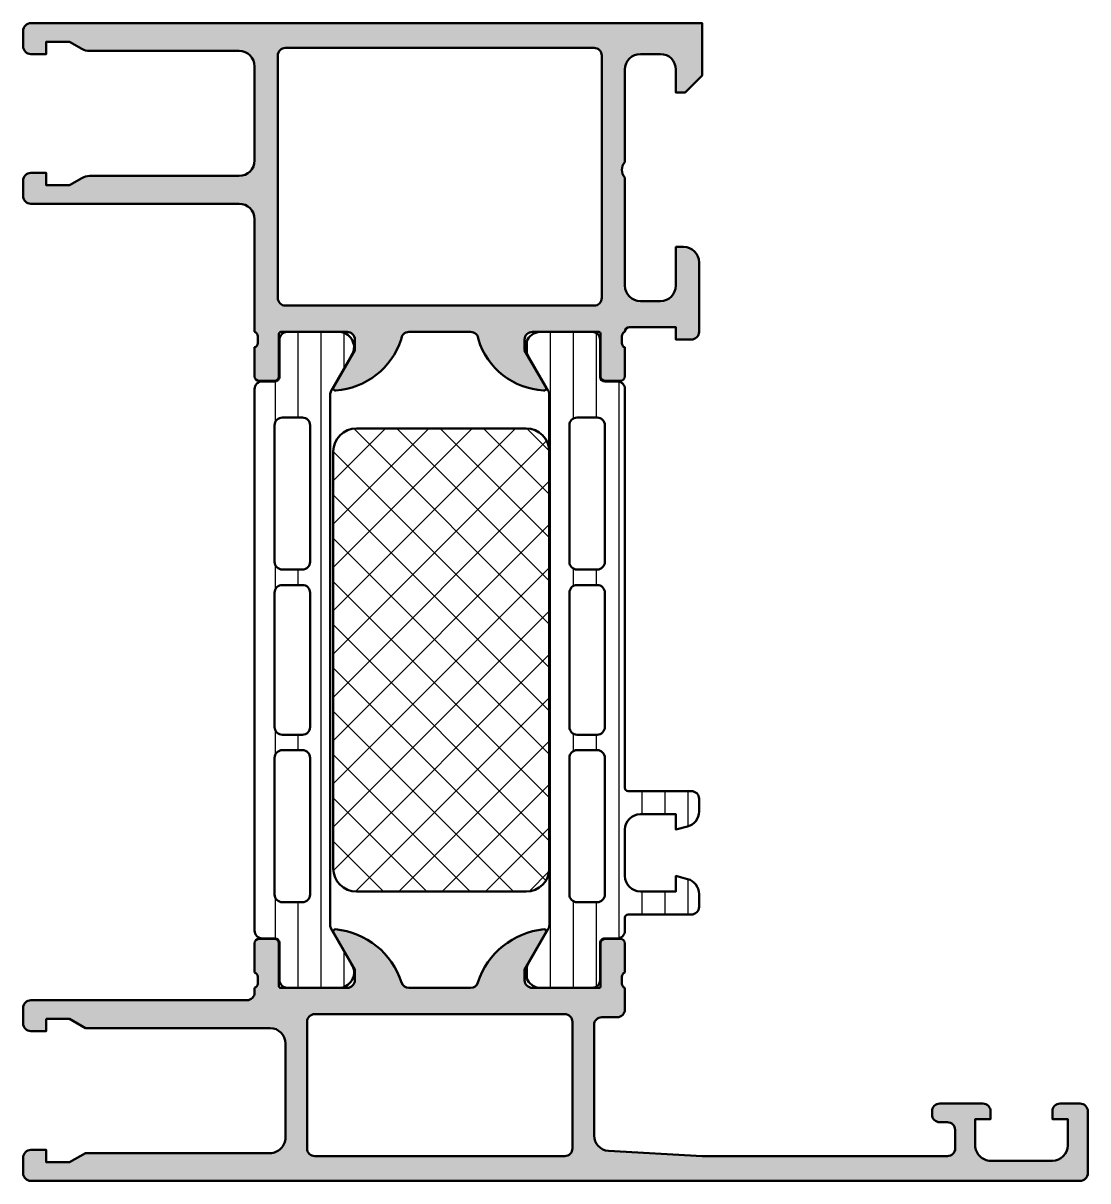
# Model space of a CAD drawing. Extents: x 0 to 69, y 0 to 75.
import ezdxf

# ---------------------------------------------------------------- set-up
doc = ezdxf.new("R2010")
doc.units = 0
for name, color, linetype, lineweight in [('0S-Alu contour', 7, 'Continuous', 50), ('0S-Alu hatch', 252, 'Continuous', 25), ('0S-Plastic contour', 254, 'Continuous', 50), ('0S-Plastic hatch', 253, 'Continuous', 25), ('0S-PT contour', 91, 'Continuous', 50), ('0S-PT hatch', 103, 'Continuous', 25)]:
    doc.layers.add(name, color=color, linetype=linetype, lineweight=lineweight)
pattern_1 = [(90, (0, 0), (-1.4859, 0), [])]

# ---------------------------------------------------------------- blocks, each defined once
blk = doc.blocks.new('345540__7C5950E0_0CE1_490F_80BC_37606100C940_')
at = {"layer": '0S-Alu hatch'}
h = blk.add_hatch(color=256, dxfattribs=at)
edge = h.paths.add_edge_path()
edge.add_line((1.499952587890625, 10.50025939941406), (2.999952587890628, 10.50025939941406))
edge.add_line((2.999952587890628, 10.50025939941406), (4.038745674896248, 9.900517463684084))
edge.add_line((4.038745674896248, 9.900517463684084), (16.00005367736816, 9.89933776855469))
edge.add_ellipse((15.99995466912911, 8.899337947345852), major_axis=(-0.9999998261101533, 0), ratio=1, start_angle=179.9999897547164, end_angle=269.99432724477, ccw=False)
edge.add_line((16.99995449523925, 8.899337768554677), (16.99995449523926, 2.798892021179194))
edge.add_ellipse((15.9999549253858, 2.798891584865992), major_axis=(-0.9999995698535546, 0), ratio=1, start_angle=89.99363693611878, end_angle=180.0000250084278, ccw=False)
edge.add_line((15.99984386901855, 1.798892021179199), (4.040299210357666, 1.800205945968627))
edge.add_line((4.040299210357666, 1.800205945968627), (2.999952587890625, 1.199554443359375))
edge.add_line((2.999952587890625, 1.199554443359375), (1.499952587890625, 1.199554443359375))
edge.add_line((1.499952587890625, 1.199554443359375), (1.499952587890625, 2))
edge.add_line((1.499952587890625, 2), (0.5, 2))
edge.add_arc((0.5, 1.5), 0.5, 90, 180)
edge.add_line((1e-16, 1.5), (2e-16, 0.5000228881579428))
edge.add_arc((0.5000000000673186, 0.5000228881579428), 0.5000000000673183, 180, 269.9999807148249)
edge.add_line((0.499999831772417, 2.28880906528e-05), (68.49995258782332, -6.73181e-11))
edge.add_arc((68.49995622717992, 0.4999963606433924), 0.4999963607239556, 269.9995829574171, 360.0004170428646)
edge.add_line((68.99995258789063, 0.5000000000000142), (68.99995258789063, 4.5))
edge.add_arc((68.49995622724725, 4.500003639356624), 0.4999963606566272, 359.9995829571354, 450.0004170425845)
edge.add_line((68.49995258789063, 5.000000000000006), (67.19993427734371, 4.999999999999999))
edge.add_arc((67.199914022407, 4.500050770347294), 0.4999492300630079, 89.99767871951912, 180.0058184440998)
edge.add_line((66.69996479492188, 4.499999999999988), (66.69996479492188, 3.999999999999999))
edge.add_line((66.69996479492188, 3.999999999999999), (67.69996479492188, 3.999999999999999))
edge.add_line((67.69996479492188, 3.999999999999999), (67.69996479492188, 2.30000305175782))
edge.add_ellipse((66.69992161642227, 2.300046230257419), major_axis=(-1.00004317943176, 0), ratio=1, start_angle=90.00247383897522, end_angle=179.9975261609891, ccw=False)
edge.add_line((66.69996479492188, 1.30000305175781), (62.69993427734376, 1.300003051757812))
edge.add_ellipse((62.69991754521423, 2.299955803026455), major_axis=(-0.999952751408632, 0), ratio=1, start_angle=-0.002707280691993219, end_angle=90.0009587257029, ccw=False)
edge.add_line((61.69996479492187, 2.300003051757808), (61.69996479492187, 4))
edge.add_line((61.69996479492187, 4), (62.69996479492188, 4))
edge.add_line((62.69996479492188, 4), (62.69996479492188, 4.499999999999985))
edge.add_arc((62.19991605914786, 4.499951264225977), 0.5000487381489659, 0.0055841639549441, 89.99441583599246)
edge.add_line((62.19996479492185, 4.999999999999999), (59.39995792846679, 5))
edge.add_arc((59.39994412848212, 4.500013799984669), 0.4999862002057805, 89.99841859459563, 180.0015814054484)
edge.add_line((58.89995792846678, 4.49999999999996), (58.89995792846678, 4.300003051757824))
edge.add_arc((59.3999450468906, 4.299990170181633), 0.499987118589759, 179.9985238419079, 270.0014761579293)
edge.add_line((59.3999579284668, 3.800003051757813), (59.89994648437498, 3.800003051757812))
edge.add_ellipse((59.89994374350739, 3.300000310890201), major_axis=(-0.5000027408751239, 0), ratio=1, start_angle=180.0003140784808, end_angle=269.9996859214303, ccw=False)
edge.add_line((60.399946484375, 3.300003051757804), (60.399946484375, 2.099998474121108))
edge.add_ellipse((59.89995012373164, 2.09999483476445), major_axis=(-0.4999963606566033, 0), ratio=1, start_angle=89.999582957413, end_angle=180.0004170428646, ccw=False)
edge.add_line((59.899946484375, 1.599998474121092), (43.99995258789063, 1.599998474121093))
edge.add_line((43.99995258789063, 1.599998474121093), (37.94290760498046, 1.946114420890808))
edge.add_ellipse((37.99995793978754, 2.944491084854727), major_axis=(-1.00000535191034, 0), ratio=1, start_angle=0.0002969083017205776, end_angle=86.72949836411908, ccw=False)
edge.add_line((36.99995258789062, 2.944485902786265), (36.99995258789063, 10.09999847412109))
edge.add_ellipse((37.49994971525884, 10.10000134675289), major_axis=(-0.4999971273764557, 0), ratio=1, start_angle=-90.00032918124572, end_angle=0.0003291815056059022, ccw=False)
edge.add_line((37.49995258789062, 10.59999847412109), (38.50000000000001, 10.59999847412109))
edge.add_arc((38.50000000000001, 11.09999847412109), 0.4999999999999929, 270, 360)
edge.add_line((39.00000000000001, 11.09999847412109), (39.00000000000001, 12.49999999999999))
edge.add_ellipse((39.07883644654305, 12.76752059199311), major_axis=(-0.278895056327431, 0), ratio=1, start_angle=-1.164589374097602, end_angle=73.58012358050757, ccw=False)
edge.add_line((38.79999900000001, 12.77318899999148), (38.79999899999999, 13.22678299999149))
edge.add_ellipse((39.07886709564316, 13.23244365946856), major_axis=(-0.2789255417371506, 0), ratio=1, start_angle=-73.57540544464501, end_angle=1.162870072887472, ccw=False)
edge.add_line((39, 13.49998699999149), (39, 15.37999799999999))
edge.add_arc((38.69999999999999, 15.37999799999999), 0.3000000000000078, 0, 89.99999999999864)
edge.add_line((38.7, 15.679998), (37.72002568095722, 15.679998))
edge.add_arc((37.72002568095722, 15.379998), 0.3000000000000043, 90, 180)
edge.add_line((37.42002568095721, 15.379998), (37.4200256809572, 12.62))
edge.add_ellipse((37.3000256809572, 12.62), major_axis=(-0.1199999999999974, 0), ratio=1, start_angle=90, end_angle=180, ccw=False)
edge.add_line((37.3000256809572, 12.5), (32.99999999999999, 12.5))
edge.add_ellipse((33, 13), major_axis=(-0.4999999999999965, 0), ratio=1, start_angle=0, end_angle=89.9999999999992, ccw=False)
edge.add_line((32.5, 13), (32.5, 13.69999999999998))
edge.add_line((32.5, 13.69999999999998), (33.88149545762237, 16.09282032302755))
edge.add_arc((33.7618802153517, 16.1618802153517), 0.1381197846483053, 330.0000000000018, 455.622577550792)
edge.add_arc((34.23822324117383, 11.32339113815213), 5.000000000000075, 95.62257755079376, 162.2515836439299)
edge.add_ellipse((29.00000000000001, 12.99999999999994), major_axis=(-0.4999999999999409, 0), ratio=1, start_angle=89.9999999999992, end_angle=162.2515836439293, ccw=False)
edge.add_line((29, 12.5), (25, 12.49999999999999))
edge.add_ellipse((25.00000000000002, 12.99999999999981), major_axis=(-0.4999999999998206, 0), ratio=1, start_angle=17.74841635606748, end_angle=89.9999999999971, ccw=False)
edge.add_arc((19.7617767588262, 11.32339113815199), 5.000000000000196, 17.74841635607047, 84.3774224492068)
edge.add_arc((20.23811978464829, 16.16188021535171), 0.1381197846482948, 84.37742244920737, 210.0000000000037)
edge.add_line((20.11850454237764, 16.09282032302755), (21.5, 13.7))
edge.add_line((21.5, 13.7), (21.5, 13))
edge.add_ellipse((21, 13), major_axis=(-0.4999999999999965, 0), ratio=1, start_angle=90.0000000000004, end_angle=180, ccw=False)
edge.add_line((21.00000000000001, 12.5), (16.6999743190428, 12.5))
edge.add_ellipse((16.69997431904279, 12.62), major_axis=(-0.1200000000000045, 0), ratio=1, start_angle=0, end_angle=90.0000000000017, ccw=False)
edge.add_line((16.57997431904279, 12.62), (16.57997431904279, 15.379998))
edge.add_arc((16.27997431904279, 15.379998), 0.3000000000000043, 0, 90)
edge.add_line((16.27997431904279, 15.67999800000001), (15.3, 15.679998))
edge.add_arc((15.3, 15.379998), 0.3000000000000025, 90.00000000000033, 180)
edge.add_line((15, 15.379998), (15, 13.49998699999149))
edge.add_ellipse((14.92113290435683, 13.23244365946855), major_axis=(-0.2789255417371499, 0), ratio=1, start_angle=178.8371299271126, end_angle=253.5754054446447, ccw=False)
edge.add_line((15.200001, 13.22678299999149), (15.200001, 12.77318899999149))
edge.add_ellipse((14.92116355345695, 12.76752059199311), major_axis=(-0.2788950563274379, 0), ratio=1, start_angle=106.4198764194926, end_angle=181.1645893740982, ccw=False)
edge.add_line((15, 12.49999999999999), (14.99999999999999, 12.20058344871253))
edge.add_ellipse((14.49999999999999, 12.20058344871252), major_axis=(-0.5000000000000018, 0), ratio=1, start_angle=89.99357176460592, end_angle=180, ccw=False)
edge.add_line((14.49994390306375, 11.70058345185939), (0.5002058927117244, 11.70215413669046))
edge.add_arc((0.4999999999999991, 11.20215417908227), 0.4999999999999984, 89.97640643250448, 180)
edge.add_line((7e-16, 11.20215417908227), (6e-16, 10.20033264160156))
edge.add_arc((0.4999999999999984, 10.20033264160156), 0.4999999999999983, 180, 269.9999999999999)
edge.add_line((0.4999999999999977, 9.700332641601562), (1.499952587890625, 9.700332641601557))
edge.add_line((1.499952587890625, 9.700332641601557), (1.499952587890625, 10.50025939941406))
edge = h.paths.add_edge_path()
edge.add_ellipse((18.89995124113773, 2.100003230883828), major_axis=(-0.4999971273764557, 0), ratio=1, start_angle=-0.0003291815056059022, end_angle=90.00032918124731, ccw=False)
edge.add_line((18.39995411376953, 2.100006103515625), (18.39995411376953, 10.29999542236327))
edge.add_ellipse((18.89995124113775, 10.29999829499506), major_axis=(-0.4999971273764734, 0), ratio=1, start_angle=-90.00032918124509, end_angle=0.0003291815056059022, ccw=False)
edge.add_line((18.89995411376953, 10.79999542236328), (35.09993961791991, 10.79999542236328))
edge.add_ellipse((35.09994249055171, 10.29999829499507), major_axis=(-0.4999971273764628, 0), ratio=1, start_angle=179.9996708184945, end_angle=270.00032918124725, ccw=False)
edge.add_line((35.59993961791992, 10.29999542236328), (35.59993961791992, 2.100006103515625))
edge.add_ellipse((35.09994249055171, 2.100003230883835), major_axis=(-0.4999971273764628, 0), ratio=1, start_angle=89.99967081875349, end_angle=180.0003291815056, ccw=False)
edge.add_line((35.09993961791992, 1.600006103515625), (18.89995411376952, 1.600006103515625))
at = {"layer": '0S-Alu contour', "color": 7}
for points in [[(20.11850454237764, 16.09282032302755), (21.5, 13.7), (21.5, 13)], [(32.5, 13), (32.5, 13.69999999999998), (33.88149545762237, 16.09282032302755)], [(15, 15.379998), (15, 13.49998699999149)], [(16.27997431904279, 15.67999800000001), (15.3, 15.679998)], [(16.57997431904279, 12.62), (16.57997431904279, 15.379998)], [(37.42002568095721, 15.379998), (37.4200256809572, 12.62)], [(38.7, 15.679998), (37.72002568095722, 15.679998)], [(39, 13.49998699999149), (39, 15.37999799999999)], [(15.200001, 13.22678299999149), (15.200001, 12.77318899999149)], [(38.79999900000001, 12.77318899999148), (38.79999899999999, 13.22678299999149)], [(15, 12.49999999999999), (14.99999999999999, 12.20058344871253)], [(21.00000000000001, 12.5), (16.6999743190428, 12.5)], [(29, 12.5), (25, 12.49999999999999)], [(37.3000256809572, 12.5), (32.99999999999999, 12.5)], [(39.00000000000001, 11.09999847412109), (39.00000000000001, 12.49999999999999)], [(14.49994390306375, 11.70058345185939), (0.5002058927117244, 11.70215413669046)], [(7e-16, 11.20215417908227), (6e-16, 10.20033264160156)], [(0.4999999999999977, 9.700332641601562), (1.499952587890625, 9.700332641601557), (1.499952587890625, 10.50025939941406)], [(1.499952587890625, 10.50025939941406), (2.999952587890628, 10.50025939941406), (4.038745674896248, 9.900517463684084), (16.00005367736816, 9.89933776855469)], [(18.89995411376953, 10.79999542236328), (35.09993961791991, 10.79999542236328)], [(37.49995258789062, 10.59999847412109), (38.50000000000001, 10.59999847412109)], [(18.39995411376953, 2.100006103515625), (18.39995411376953, 10.29999542236327)], [(35.59993961791992, 10.29999542236328), (35.59993961791992, 2.100006103515625)], [(36.99995258789062, 2.944485902786265), (36.99995258789063, 10.09999847412109)], [(16.99995449523925, 8.899337768554677), (16.99995449523926, 2.798892021179194)], [(62.19996479492185, 4.999999999999999), (59.39995792846679, 5)], [(68.49995258789063, 5.000000000000006), (67.19993427734371, 4.999999999999999)], [(58.89995792846678, 4.49999999999996), (58.89995792846678, 4.300003051757824)], [(59.3999579284668, 3.800003051757813), (59.89994648437498, 3.800003051757812)], [(61.69996479492187, 2.300003051757808), (61.69996479492187, 4), (62.69996479492188, 4), (62.69996479492188, 4.499999999999985)], [(66.69996479492188, 4.499999999999988), (66.69996479492188, 3.999999999999999), (67.69996479492188, 3.999999999999999), (67.69996479492188, 2.30000305175782)], [(68.99995258789063, 0.5000000000000142), (68.99995258789063, 4.5)], [(60.399946484375, 3.300003051757804), (60.399946484375, 2.099998474121108)], [(15.99984386901855, 1.798892021179199), (4.040299210357666, 1.800205945968627), (2.999952587890625, 1.199554443359375), (1.499952587890625, 1.199554443359375), (1.499952587890625, 2), (0.5, 2)], [(35.09993961791992, 1.600006103515625), (18.89995411376952, 1.600006103515625)], [(59.899946484375, 1.599998474121092), (43.99995258789063, 1.599998474121093), (37.94290760498046, 1.946114420890808)], [(1e-16, 1.5), (2e-16, 0.5000228881579428)], [(66.69996479492188, 1.30000305175781), (62.69993427734376, 1.300003051757812)], [(0.499999831772417, 2.28880906528e-05), (68.49995258782332, -6.73181e-11)]]:
    blk.add_lwpolyline(points, dxfattribs=at)
for centre, radius, start, end in [((20.23811978464829, 16.16188021535171), 0.1381197846482948, 84.37742244920737, 210.0000000000037), ((19.7617767588262, 11.32339113815199), 5.000000000000196, 17.74841635607047, 84.3774224492068), ((34.23822324117383, 11.32339113815213), 5.000000000000075, 95.62257755079376, 162.2515836439299), ((33.7618802153517, 16.1618802153517), 0.1381197846483053, 330.0000000000018, 95.62257755079206), ((15.3, 15.379998), 0.3000000000000025, 90.00000000000033, 180), ((16.27997431904279, 15.379998), 0.3000000000000043, 0, 90), ((37.72002568095722, 15.379998), 0.3000000000000043, 90, 180), ((38.69999999999999, 15.37999799999999), 0.3000000000000078, 0, 89.99999999999864), ((0.4999999999999991, 11.20215417908227), 0.4999999999999984, 89.97640643250448, 180), ((38.50000000000001, 11.09999847412109), 0.4999999999999929, 270, 0), ((0.4999999999999984, 10.20033264160156), 0.4999999999999983, 180, 269.9999999999999), ((59.39994412848212, 4.500013799984669), 0.4999862002057805, 89.99841859459563, 180.0015814054484), ((62.19991605914786, 4.499951264225977), 0.5000487381489659, 0.0055841639549441, 89.99441583599246), ((67.199914022407, 4.500050770347294), 0.4999492300630079, 89.99767871951912, 180.0058184440998), ((68.49995622724725, 4.500003639356624), 0.4999963606566272, 359.9995829571354, 90.00041704258453), ((59.3999450468906, 4.299990170181633), 0.499987118589759, 179.9985238419079, 270.0014761579293), ((0.5, 1.5), 0.5, 90, 180), ((0.5000000000673186, 0.5000228881579428), 0.5000000000673183, 180, 269.9999807148249), ((68.49995622717992, 0.4999963606433924), 0.4999963607239556, 269.9995829574171, 0.0004170428646345)]:
    blk.add_arc(centre, radius, start, end, dxfattribs=at)
at = {"layer": '0S-Alu contour', "color": 7, "extrusion": (0, 0, -1)}
for centre, radius, start, end in [((-14.92113290435683, 13.23244365946855), 0.2789255417371499, 106.4245945553553, 181.1628700728874), ((-14.92116355345695, 12.76752059199311), 0.2788950563274379, 178.8354106259018, 253.5801235805074), ((-21, 13), 0.4999999999999965, 180, 269.9999999999996), ((-25.00000000000002, 12.99999999999981), 0.4999999999998206, 270.0000000000029, 342.2515836439325), ((-29.00000000000001, 12.99999999999994), 0.4999999999999409, 197.7484163560708, 270.0000000000008), ((-33, 13), 0.4999999999999965, 270.0000000000008, 0), ((-39.07883644654305, 12.76752059199311), 0.278895056327431, 286.4198764194924, 1.16458937409755), ((-39.07886709564316, 13.23244365946856), 0.2789255417371506, 358.8371299271125, 73.57540544464504), ((-14.49999999999999, 12.20058344871252), 0.5000000000000018, 180, 270.0064282353941), ((-16.69997431904279, 12.62), 0.1200000000000045, 269.9999999999983, 0), ((-37.3000256809572, 12.62), 0.1199999999999974, 180, 270), ((-18.89995124113775, 10.29999829499506), 0.4999971273764734, 359.9996708184944, 90.00032918124526), ((-35.09994249055171, 10.29999829499507), 0.4999971273764628, 89.99967081875272, 180.0003291815056), ((-37.49994971525884, 10.10000134675289), 0.4999971273764557, 359.9996708184944, 90.00032918124565), ((-15.99995466912911, 8.899337947345852), 0.9999998261101533, 90.00567275523002, 180.0000102452837), ((-59.89994374350739, 3.300000310890201), 0.5000027408751239, 90.00031407856972, 179.9996859215192), ((-15.9999549253858, 2.798891584865992), 0.9999995698535546, 179.9999749915722, 270.0063630638812), ((-37.99995793978754, 2.944491084854727), 1.00000535191034, 273.2705016358809, 359.9997030916983), ((-62.69991754521423, 2.299955803026455), 0.999952751408632, 269.9990412742971, 0.002707280692036), ((-66.69992161642227, 2.300046230257419), 1.00004317943176, 180.002473839011, 269.9975261610248), ((-18.89995124113773, 2.100003230883828), 0.4999971273764557, 269.9996708187527, 0.0003291815055843), ((-35.09994249055171, 2.100003230883835), 0.4999971273764628, 179.9996708184944, 270.0003291812465), ((-59.89995012373164, 2.09999483476445), 0.4999963606566033, 179.9995829571354, 270.000417042587)]:
    blk.add_arc(centre, radius, start, end, dxfattribs=at)
blk = doc.blocks.new('345560__29B38E15_D9CE_4C7F_9E71_A4E6474A1742_')
at = {"layer": '0S-Alu hatch'}
h = blk.add_hatch(color=256, dxfattribs=at)
edge = h.paths.add_edge_path()
edge.add_line((0.5000000000000002, 73.00054931640625), (1.499999999999999, 73.00054931640625))
edge.add_line((1.499999999999999, 73.00054931640625), (1.5, 73.80047607421875))
edge.add_line((1.5, 73.80047607421875), (3, 73.80047607421875))
edge.add_line((3, 73.80047607421875), (3.80765151977539, 73.33418273925781))
edge.add_arc((4.30763144612375, 74.20012270901825), 0.999915975459946, 239.9985484201071, 270.0122980376757)
edge.add_line((4.307846069335944, 73.2002067565918), (14.00019645690919, 73.2001724243164))
edge.add_ellipse((14.00006323005242, 72.2001708133887), major_axis=(-1.000001619802394, 0), ratio=1, start_angle=180.0000923023688, end_angle=269.9923666757313, ccw=False)
edge.add_line((15.00006484985351, 72.20017242437154), (15.00006484985351, 66.10103225708008))
edge.add_ellipse((14.00006473016637, 66.10103236809125), major_axis=(-1.000000119687142, 0), ratio=1, start_angle=90.00754738553002, end_angle=179.9999936109432, ccw=False)
edge.add_line((14.00019645690917, 65.10103225708006), (4.307510375976555, 65.10004425048828))
edge.add_arc((4.307625398460601, 64.10010422085071), 0.9999400362530536, 90.00659069810243, 120.0015174067944)
edge.add_line((3.807632446289061, 64.966064453125), (3, 64.49977111816406))
edge.add_line((3, 64.49977111816406), (1.5, 64.49977111816406))
edge.add_line((1.5, 64.49977111816406), (1.5, 65.30021667480467))
edge.add_line((1.5, 65.30021667480467), (0.5000762939453125, 65.30021667480467))
edge.add_arc((0.5000810911934864, 64.80021187100274), 0.5000048038249564, 90.00054971886578, 179.9907069719504)
edge.add_line((7.62939453115e-05, 64.80029296875001), (7.62939453125e-05, 63.80001068115234))
edge.add_arc((0.500081747587835, 63.80001613479487), 0.5000054536722645, 180.0006249343158, 269.9993750654182)
edge.add_line((0.5000762939453196, 63.30001068115235), (14.00006484985353, 63.30001068115234))
edge.add_ellipse((14.00006033048385, 62.30000616178268), major_axis=(-1.000004519379873, 0), ratio=1, start_angle=180.0002589398493, end_angle=269.9997410603616, ccw=False)
edge.add_line((15.00006484985351, 62.30001068115605), (15.00006484985351, 54.9999351501465))
edge.add_ellipse((14.92122840331047, 54.73241455815338), major_axis=(-0.2788950563274334, 0), ratio=1, start_angle=178.8354106259032, end_angle=253.5801235805086, ccw=False)
edge.add_line((15.20006584985352, 54.72674615015501), (15.20006584985351, 54.27315215015498))
edge.add_ellipse((14.92119775421035, 54.26749149067792), major_axis=(-0.278925541737147, 0), ratio=1, start_angle=106.4245945553553, end_angle=181.1628700728862, ccw=False)
edge.add_line((15.00006484985352, 53.99994815015499), (15.00006484985352, 52.11993715014648))
edge.add_arc((15.30006484985351, 52.11993715014648), 0.2999999999999971, 180, 270)
edge.add_line((15.30006484985351, 51.81993715014648), (16.28003916889631, 51.81993715014648))
edge.add_arc((16.28003916889631, 52.11993715014648), 0.2999999999999971, 270.0000000000007, 360)
edge.add_line((16.5800391688963, 52.11993715014648), (16.5800391688963, 54.87993515014648))
edge.add_ellipse((16.70003153950178, 54.87993515014648), major_axis=(-0.1199923706054733, 0), ratio=1, start_angle=270.0000000000017, end_angle=360, ccw=False)
edge.add_line((16.70003153950177, 54.99992752075195), (21.00005722045899, 54.99992752075195))
edge.add_ellipse((21.00007329526458, 54.49994359574462), major_axis=(-0.4999839252657356, 0), ratio=1, start_angle=179.9990321746067, end_angle=270.00184209625627, ccw=False)
edge.add_line((21.50005722045898, 54.49993515014631), (21.50005722045899, 53.79993057250977))
edge.add_line((21.50005722045899, 53.79993057250977), (20.11181259155273, 51.39541244506836))
edge.add_arc((20.23566175499428, 51.33750519427751), 0.1367181954946943, 154.9409625368229, 284.9299164562916)
edge.add_arc((19.92108647831929, 56.01618643081661), 4.823484484436405, 274.1587393594662, 341.6785123914261)
edge.add_ellipse((25.00007375925603, 54.49991861165442), major_axis=(-0.5000165389589522, 0), ratio=1, start_angle=269.99752396737017, end_angle=359.998542008567, ccw=False)
edge.add_line((25.00009536743164, 54.99993515014647), (29.00003433227539, 54.99993515014648))
edge.add_ellipse((29.00005745985534, 54.49992013116307), major_axis=(-0.5000150195182806, 0), ratio=1, start_angle=180.0012838780001, end_angle=270.0026501458361, ccw=False)
edge.add_arc((33.97806220170105, 55.88655813409448), 4.687763414797674, 197.2053408050071, 266.9575076634545)
edge.add_arc((33.76737641934883, 51.33507423276409), 0.1351601745766766, 253.6162444057355, 386.5142291987656)
edge.add_line((33.88832092285156, 51.39541244506836), (32.50007629394531, 53.79993057250977))
edge.add_line((32.50007629394531, 53.79993057250977), (32.50007629394531, 54.49993515014648))
edge.add_ellipse((33.00005790830889, 54.49994590661072), major_axis=(-0.4999816144792827, 0), ratio=1, start_angle=-90.00210691621533, end_angle=0.0012326454406093035, ccw=False)
edge.add_line((33.00007629394531, 54.99992752075196), (37.30002642655684, 54.99993497667503))
edge.add_ellipse((37.30002663463152, 54.8799349766752), major_axis=(-0.1200000000000073, 0), ratio=1, start_angle=180, end_angle=270.0000993483421, ccw=False)
edge.add_line((37.42002663463154, 54.8799349766752), (37.42002663463153, 52.11976930346679))
edge.add_arc((37.72002663463153, 52.11976930346679), 0.300000000000006, 180, 270)
edge.add_line((37.72002663463153, 51.81976930346679), (38.70000095367431, 51.81976930346679))
edge.add_arc((38.7000009536743, 52.11976930346679), 0.3000000000000007, 270.0000000000013, 360)
edge.add_line((39.0000009536743, 52.11976930346679), (39.00000095367431, 53.9997803034753))
edge.add_ellipse((39.07886804931748, 54.26732364399825), major_axis=(-0.2789255417371579, 0), ratio=1, start_angle=-1.1628700728879835, end_angle=73.57540544464553, ccw=False)
edge.add_line((38.7999999536743, 54.27298430347532), (38.79999995367431, 54.72657830347531))
edge.add_ellipse((39.07883740021734, 54.73224671147368), major_axis=(-0.2788950563274237, 0), ratio=1, start_angle=-73.58012358050689, end_angle=1.1645893740987958, ccw=False)
edge.add_ellipse((39.30008339644738, 54.99964211086052), major_axis=(-0.3000824688878853, 0), ratio=1, start_angle=270.0044151890091, end_angle=359.9760965437253, ccw=False)
edge.add_line((39.3000602722168, 55.29972457885743), (42.29986190795898, 55.29972457885742))
edge.add_line((42.29986190795898, 55.29972457885742), (42.30001831054687, 54.49999237060547))
edge.add_line((42.30001831054687, 54.49999237060547), (43.30001831054687, 54.49999237060547))
edge.add_arc((43.30001556967927, 54.99999511147307), 0.5000027408751092, 270.0003140785689, 359.9996859215192)
edge.add_line((43.80001831054687, 54.99999237060624), (43.80001831054687, 59.49999618530274))
edge.add_arc((42.79998394497835, 59.49996181973421), 1.000034366158998, 0.0019689340145208, 89.99803106562771)
edge.add_line((42.80001831054686, 60.49999618530274), (42.30001831054687, 60.49999618530273))
edge.add_line((42.30001831054687, 60.49999618530273), (42.30001831054687, 58))
edge.add_ellipse((41.29999848739904, 58.00001982314782), major_axis=(-1.000019823344305, 0), ratio=1, start_angle=90.00113576019288, end_angle=179.9988642393878, ccw=False)
edge.add_line((41.30001831054687, 56.99999999999999), (40, 57))
edge.add_ellipse((40.00002700151538, 58.00002700151539), major_axis=(-1.000027001879922, 0), ratio=1, start_angle=0.0015470310149794386, end_angle=89.9984529689001, ccw=False)
edge.add_line((39, 58.00000000000149), (39, 64.99999618530273))
edge.add_ellipse((39.5251292172456, 65.49999809265137), major_axis=(-0.7250948918295083, 0), ratio=1, start_angle=-43.59588636697339, end_angle=43.5958863669735, ccw=False)
edge.add_line((39, 66), (39, 72.00000762939453))
edge.add_ellipse((40.00006414493288, 71.99994348446164), major_axis=(-1.000064146990039, 0), ratio=1, start_angle=270.0036749981939, end_angle=359.996325001876, ccw=False)
edge.add_line((40, 73.00000762939452), (41.30001831054687, 73.00000762939453))
edge.add_ellipse((41.29996134239611, 71.99995066124377), major_axis=(-1.000056969773351, 0), ratio=1, start_angle=180.003263848682, end_angle=269.99673615133383, ccw=False)
edge.add_line((42.30001831054687, 72.0000076293948), (42.30001831054687, 70.5))
edge.add_line((42.30001831054687, 70.5), (42.9000244140625, 70.5))
edge.add_line((42.9000244140625, 70.5), (44, 71.5999984741211))
edge.add_line((44, 71.5999984741211), (44, 75))
edge.add_line((44, 75), (0.5002593994140625, 75))
edge.add_arc((0.4998842153732, 74.49996333447652), 0.5000368062762083, 89.9570102363881, 180.0062891481953)
edge.add_line((-0.0001525878906241, 74.49990844726496), (0, 73.50054931640625))
edge.add_arc((0.5000022667218857, 73.50055158312811), 0.5000022667270237, 180.000259746513, 269.9997402539828)
edge = h.paths.add_edge_path()
edge.add_ellipse((17.00005042458342, 57.19999968910979), major_axis=(-0.5000027408751163, 0), ratio=1, start_angle=0.00031407848081244083, end_angle=89.99968592143023, ccw=False)
edge.add_line((16.50004768371582, 57.19999694824219), (16.50004768371582, 72.89999389648438))
edge.add_ellipse((17.00005042458343, 72.89999115561676), major_axis=(-0.5000027408751199, 0), ratio=1, start_angle=270.0003140785705, end_angle=359.99968592151924, ccw=False)
edge.add_line((17.00004768371582, 73.39999389648438), (37.00001525878906, 73.39999389648438))
edge.add_ellipse((37.00001251792146, 72.89999115561676), major_axis=(-0.5000027408751199, 0), ratio=1, start_angle=180.0003140784808, end_angle=269.99968592142943, ccw=False)
edge.add_line((37.50001525878906, 72.89999389648438), (37.50001525878906, 57.19999694824298))
edge.add_ellipse((37.00001251792147, 57.1999996891098), major_axis=(-0.5000027408751163, 0), ratio=1, start_angle=90.00031407856977, end_angle=179.9996859215194, ccw=False)
edge.add_line((37.00001525878906, 56.6999969482422), (17.00004768371582, 56.69999694824219))
at = {"layer": '0S-Alu contour', "color": 7}
for points in [[(-0.0001525878906241, 74.49990844726496), (0, 73.50054931640625)], [(42.30001831054687, 72.0000076293948), (42.30001831054687, 70.5), (42.9000244140625, 70.5), (44, 71.5999984741211), (44, 75), (0.5002593994140625, 75)], [(0.5000000000000002, 73.00054931640625), (1.499999999999999, 73.00054931640625), (1.5, 73.80047607421875), (3, 73.80047607421875), (3.80765151977539, 73.33418273925781)], [(4.307846069335944, 73.2002067565918), (14.00019645690919, 73.2001724243164)], [(16.50004768371582, 57.19999694824219), (16.50004768371582, 72.89999389648438)], [(17.00004768371582, 73.39999389648438), (37.00001525878906, 73.39999389648438)], [(37.50001525878906, 72.89999389648438), (37.50001525878906, 57.19999694824298)], [(40, 73.00000762939452), (41.30001831054687, 73.00000762939453)], [(15.00006484985351, 72.20017242437154), (15.00006484985351, 66.10103225708008)], [(39, 66), (39, 72.00000762939453)], [(3.807632446289061, 64.966064453125), (3, 64.49977111816406), (1.5, 64.49977111816406), (1.5, 65.30021667480467), (0.5000762939453125, 65.30021667480467)], [(7.62939453115e-05, 64.80029296875001), (7.62939453125e-05, 63.80001068115234)], [(14.00019645690917, 65.10103225708006), (4.307510375976555, 65.10004425048828)], [(39, 58.00000000000149), (39, 64.99999618530273)], [(0.5000762939453196, 63.30001068115235), (14.00006484985353, 63.30001068115234)], [(15.00006484985351, 62.30001068115605), (15.00006484985351, 54.9999351501465)], [(42.80001831054686, 60.49999618530274), (42.30001831054687, 60.49999618530273), (42.30001831054687, 58)], [(43.80001831054687, 54.99999237060624), (43.80001831054687, 59.49999618530274)], [(37.00001525878906, 56.6999969482422), (17.00004768371582, 56.69999694824219)], [(41.30001831054687, 56.99999999999999), (40, 57)], [(16.5800391688963, 52.11993715014648), (16.5800391688963, 54.87993515014648)], [(16.70003153950177, 54.99992752075195), (21.00005722045899, 54.99992752075195)], [(25.00009536743164, 54.99993515014647), (29.00003433227539, 54.99993515014648)], [(33.00007629394531, 54.99992752075196), (37.30002642655684, 54.99993497667503)], [(37.42002663463154, 54.8799349766752), (37.42002663463153, 52.11976930346679)], [(39.3000602722168, 55.29972457885743), (42.29986190795898, 55.29972457885742), (42.30001831054687, 54.49999237060547), (43.30001831054687, 54.49999237060547)], [(15.20006584985352, 54.72674615015501), (15.20006584985351, 54.27315215015498)], [(21.50005722045898, 54.49993515014631), (21.50005722045899, 53.79993057250977), (20.11181259155273, 51.39541244506836)], [(33.88832092285156, 51.39541244506836), (32.50007629394531, 53.79993057250977), (32.50007629394531, 54.49993515014648)], [(38.7999999536743, 54.27298430347532), (38.79999995367431, 54.72657830347531)], [(15.00006484985352, 53.99994815015499), (15.00006484985352, 52.11993715014648)], [(39.0000009536743, 52.11976930346679), (39.00000095367431, 53.9997803034753)], [(15.30006484985351, 51.81993715014648), (16.28003916889631, 51.81993715014648)], [(37.72002663463153, 51.81976930346679), (38.70000095367431, 51.81976930346679)]]:
    blk.add_lwpolyline(points, dxfattribs=at)
for centre, radius, start, end in [((0.4998842153732, 74.49996333447652), 0.5000368062762083, 89.9570102363881, 180.0062891481953), ((0.5000022667218857, 73.50055158312811), 0.5000022667270237, 180.000259746513, 269.9997402539828), ((4.30763144612375, 74.20012270901825), 0.999915975459946, 239.9985484201071, 270.0122980376757), ((0.5000810911934864, 64.80021187100274), 0.5000048038249564, 90.00054971886578, 179.9907069719504), ((4.307625398460601, 64.10010422085071), 0.9999400362530536, 90.00659069810243, 120.0015174067944), ((0.500081747587835, 63.80001613479487), 0.5000054536722645, 180.0006249343158, 269.9993750654182), ((42.79998394497835, 59.49996181973421), 1.000034366158998, 0.0019689340145208, 89.99803106562771), ((43.30001556967927, 54.99999511147307), 0.5000027408751092, 270.0003140785689, 359.9996859215192), ((19.92108647831929, 56.01618643081661), 4.823484484436405, 274.1587393594662, 341.6785123914261), ((33.97806220170105, 55.88655813409448), 4.687763414797674, 197.2053408050071, 266.9575076634545), ((15.30006484985351, 52.11993715014648), 0.2999999999999971, 180, 270), ((16.28003916889631, 52.11993715014648), 0.2999999999999971, 270.0000000000007, 0), ((37.72002663463153, 52.11976930346679), 0.300000000000006, 180, 270), ((38.7000009536743, 52.11976930346679), 0.3000000000000007, 270.0000000000013, 0), ((20.23566175499428, 51.33750519427751), 0.1367181954946943, 154.9409625368229, 284.9299164562916), ((33.76737641934883, 51.33507423276409), 0.1351601745766766, 253.6162444057355, 26.51422919876563)]:
    blk.add_arc(centre, radius, start, end, dxfattribs=at)
at = {"layer": '0S-Alu contour', "color": 7, "extrusion": (0, 0, -1)}
for centre, radius, start, end in [((-14.00006323005242, 72.2001708133887), 1.000001619802394, 90.0076333242687, 179.9999076976312), ((-17.00005042458343, 72.89999115561676), 0.5000027408751199, 0.0003140784807261, 89.99968592142947), ((-37.00001251792146, 72.89999115561676), 0.5000027408751199, 90.00031407857054, 179.9996859215192), ((-40.00006414493288, 71.99994348446164), 1.000064146990039, 0.0036749981240012, 89.99632500180608), ((-41.29996134239611, 71.99995066124377), 1.000056969773351, 90.00326384866617, 179.996736151318), ((-14.00006473016637, 66.10103236809125), 1.000000119687142, 180.0000063890569, 269.99245261447), ((-39.5251292172456, 65.49999809265137), 0.7250948918295083, 316.4041136330265, 43.59588636697351), ((-14.00006033048385, 62.30000616178268), 1.000004519379873, 90.0002589396384, 179.9997410601507), ((-40.00002700151538, 58.00002700151539), 1.000027001879922, 270.0015470310999, 359.998452968985), ((-41.29999848739904, 58.00001982314782), 1.000019823344305, 180.0011357606123, 269.9988642398071), ((-17.00005042458342, 57.19999968910979), 0.5000027408751163, 270.0003140785698, 359.9996859215192), ((-37.00001251792147, 57.1999996891098), 0.5000027408751163, 180.0003140784807, 269.9996859214302), ((-14.92122840331047, 54.73241455815338), 0.2788950563274334, 106.4198764194914, 181.1645893740969), ((-16.70003153950178, 54.87993515014648), 0.1199923706054733, 0, 89.99999999999831), ((-21.00007329526458, 54.49994359574462), 0.4999839252657356, 89.9981579037437, 180.0009678253933), ((-25.00007375925603, 54.49991861165442), 0.5000165389589522, 0.0014579914330468, 90.00247603262981), ((-29.00005745985534, 54.49992013116307), 0.5000150195182806, 89.99734985416384, 179.9987161219999), ((-33.00005790830889, 54.49994590661072), 0.4999816144792827, 359.9987673545594, 90.0021069162154), ((-37.30002663463152, 54.8799349766752), 0.1200000000000073, 89.99990065165794, 180), ((-39.07883740021734, 54.73224671147368), 0.2788950563274237, 358.8354106259012, 73.58012358050703), ((-39.30008339644738, 54.99964211086052), 0.3000824688878853, 0.0239034562746911, 89.99558481099093), ((-14.92119775421035, 54.26749149067792), 0.278925541737147, 178.8371299271138, 253.5754054446447), ((-39.07886804931748, 54.26732364399825), 0.2789255417371579, 286.4245945553545, 1.162870072888105)]:
    blk.add_arc(centre, radius, start, end, dxfattribs=at)
blk = doc.blocks.new('284031__29B576D6_DCB4_4DB5_9772_6ECB10AA6406___F21C7CDE_FBFE_4BC2_AAD2_118984165518_')
at = {"layer": '0S-Plastic hatch'}
h = blk.add_hatch(dxfattribs=at)
h.set_pattern_fill('ANSI31', color=256, scale=0.4680000000000001, angle=45, style=0)
h.set_pattern_definition(pattern_1)
edge = h.paths.add_edge_path()
edge.add_ellipse((38.50000267914019, 51.29260796640056), major_axis=(-0.4999973210979561, 0), ratio=1, start_angle=180.0017683158931, end_angle=270.0023822799153, ccw=False)
edge.add_line((39.00000000000002, 51.29262339778484), (39.000022921558, 25.45125658823265))
edge.add_arc((39.20416178718, 25.45537538707199), 0.2041804127758607, 181.1558689438134, 269.5149389342905)
edge.add_line((39.20243323428476, 25.25120229122876), (43.30243323427304, 25.25120229122876))
edge.add_ellipse((43.30243323427303, 24.75120229122881), major_axis=(-0.4999999999999503, 0), ratio=1, start_angle=180, end_angle=269.9999999999984, ccw=False)
edge.add_line((43.80243323427298, 24.75120229122881), (43.80243323427299, 23.92045306784114))
edge.add_ellipse((42.80243323427291, 23.92045306784118), major_axis=(-1.000000000000071, 0), ratio=1, start_angle=105.0000000010829, end_angle=180, ccw=False)
edge.add_line((43.06125227939371, 22.95452724155694), (42.30243323427305, 22.75120229122875))
edge.add_line((42.30243323427305, 22.75120229122875), (42.30243323427305, 23.75120229122876))
edge.add_line((42.30243323427305, 23.75120229122876), (40.00243323428463, 23.75120229122875))
edge.add_arc((40.00414226812575, 22.74707631855113), 1.004127427074103, 90.0975179750866, 179.7701403215128)
edge.add_line((39.000022921558, 22.7511046743983), (39.000022921558, 19.75122632025461))
edge.add_arc((40.00414248000592, 19.7553287754304), 1.004127938958029, 180.2340877213157, 269.9024699846784)
edge.add_line((40.00243323428469, 18.75120229122875), (42.30243323427305, 18.75120229122875))
edge.add_line((42.30243323427305, 18.75120229122875), (42.30243323427315, 19.75120229122869))
edge.add_line((42.30243323427315, 19.75120229122869), (43.06125227939372, 19.54787734087044))
edge.add_ellipse((42.80243323427305, 18.58195151458674), major_axis=(-0.9999999999995143, 0), ratio=1, start_angle=180, end_angle=254.9999999989157, ccw=False)
edge.add_line((43.80243323427257, 18.58195151458674), (43.80243323427305, 17.75120229122874))
edge.add_ellipse((43.30243323427303, 17.75120229122878), major_axis=(-0.5000000000000285, 0), ratio=1, start_angle=90.00000000000318, end_angle=180, ccw=False)
edge.add_line((43.30243323427305, 17.25120229122875), (39.20243323428469, 17.25120229122875))
edge.add_arc((39.20243323428468, 17.05120229122878), 0.1999999999999815, 89.99999999999797, 180)
edge.add_line((39.00243323428469, 17.05120229122878), (39.00111268929475, 16.21013004610088))
edge.add_ellipse((38.50111536862897, 16.21010925689818), major_axis=(-0.4999973210979703, 0), ratio=1, start_angle=90.00176831586009, end_angle=180.0023822800019, ccw=False)
edge.add_line((38.50113080001328, 15.71011193603834), (37.69079946719838, 15.71008330962012))
edge.add_arc((37.69081033343269, 15.41008330981692), 0.299999999999997, 90.00207529788617, 180.0020752978985)
edge.add_line((37.39081033362949, 15.41007244358253), (37.39122921384228, 13.0100740742441))
edge.add_ellipse((36.89123323682728, 13.01005332437419), major_axis=(-0.4999959774455577, 0), ratio=1, start_angle=90.00177281669909, end_angle=180.0023777790716, ccw=False)
edge.add_line((36.89124870744703, 12.51005734716797), (33.41470721164119, 12.50993069970388))
edge.add_ellipse((33.55698200855542, 13.4997539283803), major_axis=(-0.999996070924483, 0), ratio=1, start_angle=-32.72494080195338, end_angle=81.8204672459861, ccw=False)
edge.add_line((32.71570977789663, 14.04035838247478), (34.03409677568367, 16.32406298372988))
edge.add_arc((33.60107500396779, 16.57404727382751), 0.5000000000780612, 330.002078700779, 360.0020153905167)
edge.add_line((34.10107500373653, 16.57406486142762), (34.09998869130261, 50.92833361702788))
edge.add_arc((33.59998869151276, 50.92831498383411), 0.5000000001413404, 0.0021352064704077, 30.00207189281105)
edge.add_line((34.03299235290645, 51.17833064206575), (32.71443992344539, 53.46193973131244))
edge.add_ellipse((33.55567298966561, 54.00260512706299), major_axis=(-0.9999960709244712, 0), ratio=1, start_angle=-81.81631665021632, end_angle=32.729091397728894, ccw=False)
edge.add_line((33.41332648878387, 54.9924180465337), (36.88986798458969, 54.99254469399776))
edge.add_ellipse((36.88988873445962, 54.49254871698275), major_axis=(-0.4999959774455719, 0), ratio=1, start_angle=180.0017728167249, end_angle=270.0023777790745, ccw=False)
edge.add_line((37.38988471166585, 54.49256418760272), (37.38963969108502, 52.09256579421701))
edge.add_arc((37.68963969088827, 52.09257666045134), 0.3000000000000041, 180.0020752978985, 270.0020752978766)
edge.add_line((37.68965055712254, 51.79257666064813), (38.49998188993747, 51.79260528706632))
edge = h.paths.add_edge_path()
edge.add_arc((37.20055129926905, 40.10119604774749), 0.5000000021572859, 269.9981009105012, 360)
edge.add_line((37.70055130142633, 40.10119604587006), (37.70055130142632, 48.95118994235432))
edge.add_arc((37.20055129933871, 48.95118994053621), 0.5000000020876287, 0, 90.00189910261868)
edge.add_line((37.20053472654188, 49.45118994234917), (35.90054062027397, 49.45118994234918))
edge.add_arc((35.90053698091735, 48.95119358170581), 0.4999963606566175, 89.99958295741548, 180.0004170428646)
edge.add_line((35.40054062027398, 48.95118994234918), (35.40054062027396, 40.10119604586717))
edge.add_arc((35.90053698091721, 40.1011924065081), 0.4999963606564896, 179.9995829571354, 270.0004170426)
edge.add_line((35.90054062027396, 39.60119604586486), (37.2005347265867, 39.60119604586486))
edge = h.paths.add_edge_path()
edge.add_arc((35.90053698090691, 27.40119358240434), 0.4999963606565535, 89.99958295740734, 180.0004170428646)
edge.add_line((35.4005406202636, 27.40118994304764), (35.4005406202636, 18.55121130535756))
edge.add_arc((35.90055587905265, 18.55121130535237), 0.5000152587890554, 180, 270.0000000000008)
edge.add_line((35.90055587905266, 18.05119604656332), (37.20056656020501, 18.05119604656332))
edge.add_arc((37.200566560205, 18.55118078777427), 0.4999847412109375, 270.0000000000008, 360)
edge.add_line((37.70055130141594, 18.55118078777427), (37.70055130141594, 27.40118994305278))
edge.add_arc((37.2005512993283, 27.40118994123467), 0.5000000020876287, 0, 90.001899102613)
edge.add_line((37.20053472653152, 27.90118994304764), (35.9005406202636, 27.90118994304764))
edge = h.paths.add_edge_path()
edge.add_arc((35.90054062026361, 38.1011960465633), 0.5000000000000142, 90.00000000119202, 180)
edge.add_line((35.40054062026359, 38.10119604656852), (35.4005406202636, 29.40118994305284))
edge.add_arc((35.90054062026361, 29.40118994304765), 0.5000000000000036, 180, 269.9999999999976)
edge.add_line((35.90054062026359, 28.90118994304765), (37.20055130141594, 28.90118994304764))
edge.add_arc((37.20055130141595, 29.40118994304763), 0.4999999999999929, 269.9999999999992, 360)
edge.add_line((37.70055130141594, 29.40118994304763), (37.70055130141596, 38.10119604656853))
edge.add_arc((37.20055130141596, 38.10119604656333), 0.5, 0, 90.00000000119527)
edge.add_line((37.20055130140553, 38.60119604656333), (35.9005406202532, 38.60119604656332))
at = {"layer": '0S-Alu contour', "color": 7}
for points in [[(35.40054062027398, 48.95118994234918), (35.40054062027396, 40.10119604586717)], [(37.20053472654188, 49.45118994234917), (35.90054062027397, 49.45118994234918)], [(37.70055130142633, 40.10119604587006), (37.70055130142632, 48.95118994235432)], [(35.90054062027396, 39.60119604586486), (37.2005347265867, 39.60119604586486)], [(37.20055130140553, 38.60119604656333), (35.9005406202532, 38.60119604656332)], [(35.40054062026359, 38.10119604656852), (35.4005406202636, 29.40118994305284)], [(37.70055130141594, 29.40118994304763), (37.70055130141596, 38.10119604656853)], [(35.90054062026359, 28.90118994304765), (37.20055130141594, 28.90118994304764)], [(37.20053472653152, 27.90118994304764), (35.9005406202636, 27.90118994304764)], [(35.4005406202636, 27.40118994304764), (35.4005406202636, 18.55121130535756)], [(37.70055130141594, 18.55118078777427), (37.70055130141594, 27.40118994305278)], [(35.90055587905266, 18.05119604656332), (37.20056656020501, 18.05119604656332)]]:
    blk.add_lwpolyline(points, dxfattribs=at)
for centre, radius, start, end in [((35.90053698091735, 48.95119358170581), 0.4999963606566175, 89.99958295741548, 180.0004170428646), ((37.20055129933871, 48.95118994053621), 0.5000000020876287, 0, 90.00189910261868), ((35.90053698091721, 40.1011924065081), 0.4999963606564896, 179.9995829571354, 270.0004170426), ((37.20055129926905, 40.10119604774749), 0.5000000021572859, 269.9981009105012, 0), ((35.90054062026361, 38.1011960465633), 0.5000000000000142, 90.00000000119202, 180), ((37.20055130141596, 38.10119604656333), 0.5, 0, 90.00000000119527), ((35.90054062026361, 29.40118994304765), 0.5000000000000036, 180, 269.9999999999976), ((37.20055130141595, 29.40118994304763), 0.4999999999999929, 269.9999999999992, 0), ((35.90053698090691, 27.40119358240434), 0.4999963606565535, 89.99958295740734, 180.0004170428646), ((37.2005512993283, 27.40118994123467), 0.5000000020876287, 0, 90.001899102613), ((35.90055587905265, 18.55121130535237), 0.5000152587890554, 180, 270.0000000000008), ((37.200566560205, 18.55118078777427), 0.4999847412109375, 270.0000000000008, 0)]:
    blk.add_arc(centre, radius, start, end, dxfattribs=at)
at = {"layer": '0S-Plastic contour', "color": 7}
for points in [[(33.41332648878387, 54.9924180465337), (36.88986798458969, 54.99254469399776)], [(37.38988471166585, 54.49256418760272), (37.38963969108502, 52.09256579421701)], [(34.03299235290645, 51.17833064206575), (32.71443992344539, 53.46193973131244)], [(37.68965055712254, 51.79257666064813), (38.49998188993747, 51.79260528706632)], [(39.00000000000002, 51.29262339778484), (39.000022921558, 25.45125658823265)], [(34.10107500373653, 16.57406486142762), (34.09998869130261, 50.92833361702788)], [(39.20243323428476, 25.25120229122876), (43.30243323427304, 25.25120229122876)], [(43.80243323427298, 24.75120229122881), (43.80243323427299, 23.92045306784114)], [(43.06125227939371, 22.95452724155694), (42.30243323427305, 22.75120229122875), (42.30243323427305, 23.75120229122876), (40.00243323428463, 23.75120229122875)], [(39.000022921558, 22.7511046743983), (39.000022921558, 19.75122632025461)], [(40.00243323428469, 18.75120229122875), (42.30243323427305, 18.75120229122875), (42.30243323427315, 19.75120229122869), (43.06125227939372, 19.54787734087044)], [(43.80243323427257, 18.58195151458674), (43.80243323427305, 17.75120229122874)], [(43.30243323427305, 17.25120229122875), (39.20243323428469, 17.25120229122875)], [(39.00243323428469, 17.05120229122878), (39.00111268929475, 16.21013004610088)], [(32.71570977789663, 14.04035838247478), (34.03409677568367, 16.32406298372988)], [(37.39081033362949, 15.41007244358253), (37.39122921384228, 13.0100740742441)], [(38.50113080001328, 15.71011193603834), (37.69079946719838, 15.71008330962012)], [(36.89124870744703, 12.51005734716797), (33.41470721164119, 12.50993069970388)]]:
    blk.add_lwpolyline(points, dxfattribs=at)
at = {"layer": '0S-Plastic contour', "color": 7, "extrusion": (0, 0, -1)}
for centre, radius, start, end in [((-33.55567298966561, 54.00260512706299), 0.9999960709244712, 327.2709086022711, 81.81631665021628), ((-36.88988873445962, 54.49254871698275), 0.4999959774455719, 89.99762222092549, 179.9982271832751), ((-38.50000267914019, 51.29260796640056), 0.4999973210979562, 89.9976177200847, 179.9982316841069), ((-43.30243323427303, 24.75120229122881), 0.4999999999999503, 90.0000000000016, 180), ((-42.80243323427291, 23.92045306784118), 1.000000000000071, 180, 254.9999999989171), ((-42.80243323427305, 18.58195151458674), 0.9999999999995143, 105.0000000010843, 180), ((-43.30243323427303, 17.75120229122878), 0.5000000000000285, 180, 269.9999999999968), ((-38.50111536862897, 16.21010925689818), 0.4999973210979704, 179.9976177199981, 269.9982316841399), ((-33.55698200855542, 13.4997539283803), 0.999996070924483, 278.1795327540139, 32.72494080195337), ((-36.89123323682728, 13.01005332437419), 0.4999959774455577, 179.9976222209284, 269.9982271833009)]:
    blk.add_arc(centre, radius, start, end, dxfattribs=at)
at = {"layer": '0S-Plastic contour', "color": 7}
for centre, radius, start, end in [((37.68963969088827, 52.09257666045134), 0.3000000000000041, 180.0020752978985, 270.0020752978766), ((33.59998869151276, 50.92831498383411), 0.5000000001413404, 0.0021352064704077, 30.00207189281105), ((39.20416178718, 25.45537538707199), 0.2041804127758607, 181.1558689438134, 269.5149389342905), ((40.00414226812575, 22.74707631855113), 1.004127427074103, 90.0975179750866, 179.7701403215128), ((40.00414248000592, 19.7553287754304), 1.004127938958029, 180.2340877213157, 269.9024699846784), ((39.20243323428468, 17.05120229122878), 0.1999999999999815, 89.99999999999797, 180), ((33.60107500396779, 16.57404727382751), 0.5000000000780612, 330.002078700779, 0.0020153905167381), ((37.69081033343269, 15.41008330981692), 0.299999999999997, 90.00207529788617, 180.0020752978985)]:
    blk.add_arc(centre, radius, start, end, dxfattribs=at)
blk = doc.blocks.new('382240__28DFC5E8_60D3_4EA5_B6A9_FF4554881C1F_')
at = {"layer": '0S-PT hatch'}
h = blk.add_hatch(dxfattribs=at)
h.set_pattern_fill('ANSI37', color=256, scale=0.625, angle=90, style=0)
h.set_pattern_definition([(135, (0, 0), (-1.403165018917055, -1.403165018917055), []), (225, (0, 0), (1.403165018917055, -1.403165018917055), [])])
edge = h.paths.add_edge_path()
edge.add_line((32.59735469405707, 48.74119923922818), (21.59735469405707, 48.74119923922818))
edge.add_arc((21.59735469405707, 47.24119923922818), 1.5, 90, 180)
edge.add_line((20.09735469405707, 47.24119923922818), (20.09735469405706, 20.24119923922818))
edge.add_arc((21.59735469405705, 20.24119923922818), 1.499999999999998, 180, 270)
edge.add_line((21.59735469405705, 18.74119923922818), (32.59735469405705, 18.74119923922818))
edge.add_arc((32.59735469405705, 20.24119923922818), 1.5, 270, 360)
edge.add_line((34.09735469405705, 20.24119923922818), (34.09735469405707, 47.24119923922818))
edge.add_arc((32.59735469405707, 47.24119923922818), 1.499999999999999, 0, 90)
at = {"layer": '0S-PT contour', "color": 7}
for points in [[(32.59735469405707, 48.74119923922818), (21.59735469405707, 48.74119923922818)], [(20.09735469405707, 47.24119923922818), (20.09735469405706, 20.24119923922818)], [(34.09735469405705, 20.24119923922818), (34.09735469405707, 47.24119923922818)], [(21.59735469405705, 18.74119923922818), (32.59735469405705, 18.74119923922818)]]:
    blk.add_lwpolyline(points, dxfattribs=at)
for centre, radius, start, end in [((21.59735469405707, 47.24119923922818), 1.5, 90, 180), ((32.59735469405707, 47.24119923922818), 1.499999999999999, 0, 90), ((21.59735469405705, 20.24119923922818), 1.499999999999998, 180, 270), ((32.59735469405705, 20.24119923922818), 1.5, 270, 0)]:
    blk.add_arc(centre, radius, start, end, dxfattribs=at)
blk = doc.blocks.new('284031__8AEDE96B_83DB_4737_9EB7_63BA321D3234___0BFA85D6_FE47_4ED7_8D7F_F764644D677B_')
at = {"layer": '0S-Plastic hatch'}
h = blk.add_hatch(dxfattribs=at)
h.set_pattern_fill('ANSI31', color=256, scale=0.4680000000000001, angle=45, style=0)
h.set_pattern_definition(pattern_1)
edge = h.paths.add_edge_path()
edge.add_arc((15.49875061710756, 51.29237211336756), 0.4999973210979623, 90.00176831585989, 180.0023822800018)
edge.add_line((14.99875329644178, 51.29235132416485), (14.99986598573653, 16.20985797248088))
edge.add_arc((15.49986330659638, 16.20987340386518), 0.4999973210979823, 180.001768315893, 270.0023822799114)
edge.add_line((15.49988409579907, 15.70987608319939), (16.31021542861398, 15.70990470961759))
edge.add_ellipse((16.3102262948483, 15.40990470981438), major_axis=(-0.2999999999999952, 0), ratio=1, start_angle=180.0020752978986, end_angle=270.0020752978861, ccw=False)
edge.add_line((16.6102262946515, 15.40991557604877), (16.60998127407068, 13.00991718266322))
edge.add_arc((17.10997725127691, 13.00993265328298), 0.4999959774455781, 180.0017728167248, 270.0023777790721)
edge.add_line((17.10999800114682, 12.50993667626796), (20.58653949695266, 12.51006332373204))
edge.add_arc((20.44419299607089, 13.49987624320274), 0.99999607092448, 278.1836833497853, 392.7290913977266)
edge.add_line((21.28542606229114, 14.04054163895327), (19.96687363283473, 16.32415072820264))
edge.add_ellipse((20.39987729408678, 16.57416638639704), major_axis=(-0.5000000000000507, 0), ratio=1, start_angle=0.0021352027151237962, end_angle=30.002071897229882, ccw=False)
edge.add_line((19.89987729443392, 16.57414775323825), (19.89879098200285, 50.92841650883724))
edge.add_ellipse((20.39879098169355, 50.92843409645906), major_axis=(-0.5000000000000253, 0), ratio=1, start_angle=-29.997921301461815, end_angle=0.002015393048509395, ccw=False)
edge.add_line((19.96576921005287, 51.17841838653585), (21.28415620783992, 53.46212298779094))
edge.add_arc((20.44288397718113, 54.00272744188542), 0.999996070924482, 327.2750591980466, 441.8204672459869)
edge.add_line((20.58515877409535, 54.99255067056184), (17.1086172782895, 54.99242402309775))
edge.add_arc((17.10863274890926, 54.49242804589152), 0.4999959774455675, 90.00177281669993, 180.0023777790715)
edge.add_line((16.60863677189425, 54.49240729602163), (16.60905565210705, 52.09240892668312))
edge.add_ellipse((16.30905565230384, 52.0923980604488), major_axis=(-0.299999999999997, 0), ratio=1, start_angle=90.00207529788543, end_angle=180.0020752978986, ccw=False)
edge.add_line((16.30906651853816, 51.7923980606456), (15.49873518572326, 51.7923694342274))
edge = h.paths.add_edge_path()
edge.add_ellipse((16.79931468639782, 18.55129142972951), major_axis=(-0.5000000020876207, 0), ratio=1, start_angle=0, end_angle=90.00189910261747, ccw=False)
edge.add_line((16.2993146843102, 18.55129142791138), (16.2993146843102, 27.40128532439565))
edge.add_ellipse((16.79931468646751, 27.4012853225182), major_axis=(-0.5000000021573064, 0), ratio=1, start_angle=269.9981009105044, end_angle=360, ccw=False)
edge.add_line((16.79933125914982, 27.90128532440085), (18.09932536546256, 27.90128532440087))
edge.add_ellipse((18.09932900481928, 27.4012889637576), major_axis=(-0.4999963606565109, 0), ratio=1, start_angle=179.9995829571355, end_angle=270.0004170425959, ccw=False)
edge.add_line((18.59932536546255, 27.40128532440084), (18.59932536546255, 18.55129142791898))
edge.add_ellipse((18.09932900481917, 18.55128778855991), major_axis=(-0.4999963606566215, 0), ratio=1, start_angle=89.9995829574151, end_angle=180.0004170428646, ccw=False)
edge.add_line((18.09932536546255, 18.05129142791654), (16.79933125919464, 18.05129142791654))
edge = h.paths.add_edge_path()
edge.add_ellipse((18.09931010668388, 48.95127006491335), major_axis=(-0.5000152587890554, 0), ratio=1, start_angle=180, end_angle=270.0000000000008, ccw=False)
edge.add_line((18.59932536547293, 48.95127006490816), (18.59932536547293, 40.10129142721808))
edge.add_ellipse((18.09932900482961, 40.10128778786141), major_axis=(-0.4999963606565682, 0), ratio=1, start_angle=89.9995829574089, end_angle=180.0004170428646, ccw=False)
edge.add_line((18.09932536547293, 39.60129142721809), (16.79933125920502, 39.60129142721809))
edge.add_ellipse((16.79931468640821, 40.10129142903105), major_axis=(-0.5000000020876216, 0), ratio=1, start_angle=0, end_angle=90.00189910261543, ccw=False)
edge.add_line((16.29931468432059, 40.10129142903105), (16.29931468432059, 48.95130058248629))
edge.add_ellipse((16.79929942553152, 48.95130058249147), major_axis=(-0.4999847412109306, 0), ratio=1, start_angle=269.9999999999992, end_angle=360, ccw=False)
edge.add_line((16.79929942553153, 49.4512853237024), (18.09931010668387, 49.4512853237024))
edge = h.paths.add_edge_path()
edge.add_ellipse((16.79931468432058, 29.4012853237024), major_axis=(-0.5, 0), ratio=1, start_angle=0, end_angle=90.00000000119371, ccw=False)
edge.add_line((16.29931468432058, 29.40128532369719), (16.29931468432059, 38.10129142721289))
edge.add_ellipse((16.79931468432059, 38.10129142721809), major_axis=(-0.5, 0), ratio=1, start_angle=270, end_angle=360, ccw=False)
edge.add_line((16.79931468432059, 38.60129142721809), (18.09932536547295, 38.60129142721809))
edge.add_ellipse((18.09932536547295, 38.1012914272181), major_axis=(-0.4999999999999894, 0), ratio=1, start_angle=180, end_angle=269.9999999999996, ccw=False)
edge.add_line((18.59932536547293, 38.10129142721289), (18.59932536547293, 29.40128532370242))
edge.add_ellipse((18.09932536547292, 29.40128532370242), major_axis=(-0.5000000000000142, 0), ratio=1, start_angle=90.000000001192, end_angle=180, ccw=False)
edge.add_line((18.09932536548332, 28.90128532370241), (16.79931468433099, 28.90128532370241))
at = {"layer": '0S-Alu contour', "color": 7}
for points in [[(16.29931468432059, 40.10129142903105), (16.29931468432059, 48.95130058248629)], [(16.79929942553153, 49.4512853237024), (18.09931010668387, 49.4512853237024)], [(18.59932536547293, 48.95127006490816), (18.59932536547293, 40.10129142721808)], [(18.09932536547293, 39.60129142721809), (16.79933125920502, 39.60129142721809)], [(16.79931468432059, 38.60129142721809), (18.09932536547295, 38.60129142721809)], [(16.29931468432058, 29.40128532369719), (16.29931468432059, 38.10129142721289)], [(18.59932536547293, 38.10129142721289), (18.59932536547293, 29.40128532370242)], [(18.09932536548332, 28.90128532370241), (16.79931468433099, 28.90128532370241)], [(16.79933125914982, 27.90128532440085), (18.09932536546256, 27.90128532440087)], [(16.2993146843102, 18.55129142791138), (16.2993146843102, 27.40128532439565)], [(18.59932536546255, 27.40128532440084), (18.59932536546255, 18.55129142791898)], [(18.09932536546255, 18.05129142791654), (16.79933125919464, 18.05129142791654)]]:
    blk.add_lwpolyline(points, dxfattribs=at)
at = {"layer": '0S-Alu contour', "color": 7, "extrusion": (0, 0, -1)}
for centre, radius, start, end in [((-16.79929942553152, 48.95130058249147), 0.4999847412109306, 0, 90.00000000000081), ((-18.09931010668388, 48.95127006491335), 0.5000152587890554, 89.9999999999992, 180), ((-16.79931468640821, 40.10129142903105), 0.5000000020876216, 269.9981008973846, 0), ((-18.09932900482961, 40.10128778786141), 0.4999963606565682, 179.9995829571354, 270.0004170425911), ((-16.79931468432059, 38.10129142721809), 0.5, 0, 90), ((-18.09932536547295, 38.1012914272181), 0.4999999999999894, 90.0000000000004, 180), ((-16.79931468432058, 29.4012853237024), 0.5, 269.9999999988063, 0), ((-18.09932536547292, 29.40128532370242), 0.5000000000000142, 180, 269.999999998808), ((-16.79931468646751, 27.4012853225182), 0.5000000021573064, 0, 90.00189908949562), ((-18.09932900481928, 27.4012889637576), 0.4999963606565109, 89.99958295740409, 180.0004170428646), ((-16.79931468639782, 18.55129142972951), 0.5000000020876207, 269.9981008973825, 0), ((-18.09932900481917, 18.55128778855991), 0.4999963606566215, 179.9995829571354, 270.0004170425849)]:
    blk.add_arc(centre, radius, start, end, dxfattribs=at)
at = {"layer": '0S-Plastic contour', "color": 7}
for points in [[(20.58515877409535, 54.99255067056184), (17.1086172782895, 54.99242402309775)], [(16.60863677189425, 54.49240729602163), (16.60905565210705, 52.09240892668312)], [(19.96576921005287, 51.17841838653585), (21.28415620783992, 53.46212298779094)], [(16.30906651853816, 51.7923980606456), (15.49873518572326, 51.7923694342274)], [(14.99875329644178, 51.29235132416485), (14.99986598573653, 16.20985797248088)], [(19.89987729443392, 16.57414775323825), (19.89879098200285, 50.92841650883724)], [(21.28542606229114, 14.04054163895327), (19.96687363283473, 16.32415072820264)], [(15.49988409579907, 15.70987608319939), (16.31021542861398, 15.70990470961759)], [(16.6102262946515, 15.40991557604877), (16.60998127407068, 13.00991718266322)], [(17.10999800114682, 12.50993667626796), (20.58653949695266, 12.51006332373204)]]:
    blk.add_lwpolyline(points, dxfattribs=at)
for centre, radius, start, end in [((17.10863274890926, 54.49242804589152), 0.4999959774455675, 90.00177281669993, 180.0023777790715), ((20.44288397718113, 54.00272744188542), 0.999996070924482, 327.2750591980466, 81.8204672459869), ((15.49875061710756, 51.29237211336756), 0.4999973210979623, 90.00176831585989, 180.0023822800018), ((15.49986330659638, 16.20987340386518), 0.4999973210979823, 180.001768315893, 270.0023822799114), ((20.44419299607089, 13.49987624320274), 0.99999607092448, 278.1836833497853, 32.72909139772663), ((17.10997725127691, 13.00993265328298), 0.4999959774455781, 180.0017728167248, 270.0023777790721)]:
    blk.add_arc(centre, radius, start, end, dxfattribs=at)
at = {"layer": '0S-Plastic contour', "color": 7, "extrusion": (0, 0, -1)}
for centre, radius, start, end in [((-16.30905565230384, 52.0923980604488), 0.299999999999997, 179.9979247021014, 269.9979247021146), ((-20.39879098169355, 50.92843409645906), 0.5000000000000253, 359.9979846069515, 29.99792130146178), ((-20.39987729408678, 16.57416638639704), 0.5000000000000507, 329.9979281027701, 359.9978647972849), ((-16.3102262948483, 15.40990470981438), 0.2999999999999952, 89.99792470211386, 179.9979247021014)]:
    blk.add_arc(centre, radius, start, end, dxfattribs=at)
blk = doc.blocks.new('382240__9165BC3E_13D0_4FD0_A9EB_C821C0186AA9_')
at = {"layer": '0S-Alu contour', "color": 7}
for name in ['345560__29B38E15_D9CE_4C7F_9E71_A4E6474A1742_', '345540__7C5950E0_0CE1_490F_80BC_37606100C940_']:
    blk.add_blockref(name, (0, 0), dxfattribs=at)
at = {"layer": '0S-Plastic contour', "color": 7}
for name in ['284031__8AEDE96B_83DB_4737_9EB7_63BA321D3234___0BFA85D6_FE47_4ED7_8D7F_F764644D677B_', '284031__29B576D6_DCB4_4DB5_9772_6ECB10AA6406___F21C7CDE_FBFE_4BC2_AAD2_118984165518_']:
    blk.add_blockref(name, (0, 0), dxfattribs=at)
at = {"layer": '0S-PT contour', "color": 7}
blk.add_blockref('382240__28DFC5E8_60D3_4EA5_B6A9_FF4554881C1F_', (0, 0), dxfattribs=at)

msp = doc.modelspace()

# ---------------------------------------------------------------- block references
at = {"layer": '0S-Alu contour', "color": 7}
msp.add_blockref('382240__9165BC3E_13D0_4FD0_A9EB_C821C0186AA9_', (0, 0), dxfattribs=at)

doc.saveas('drawing.dxf')
